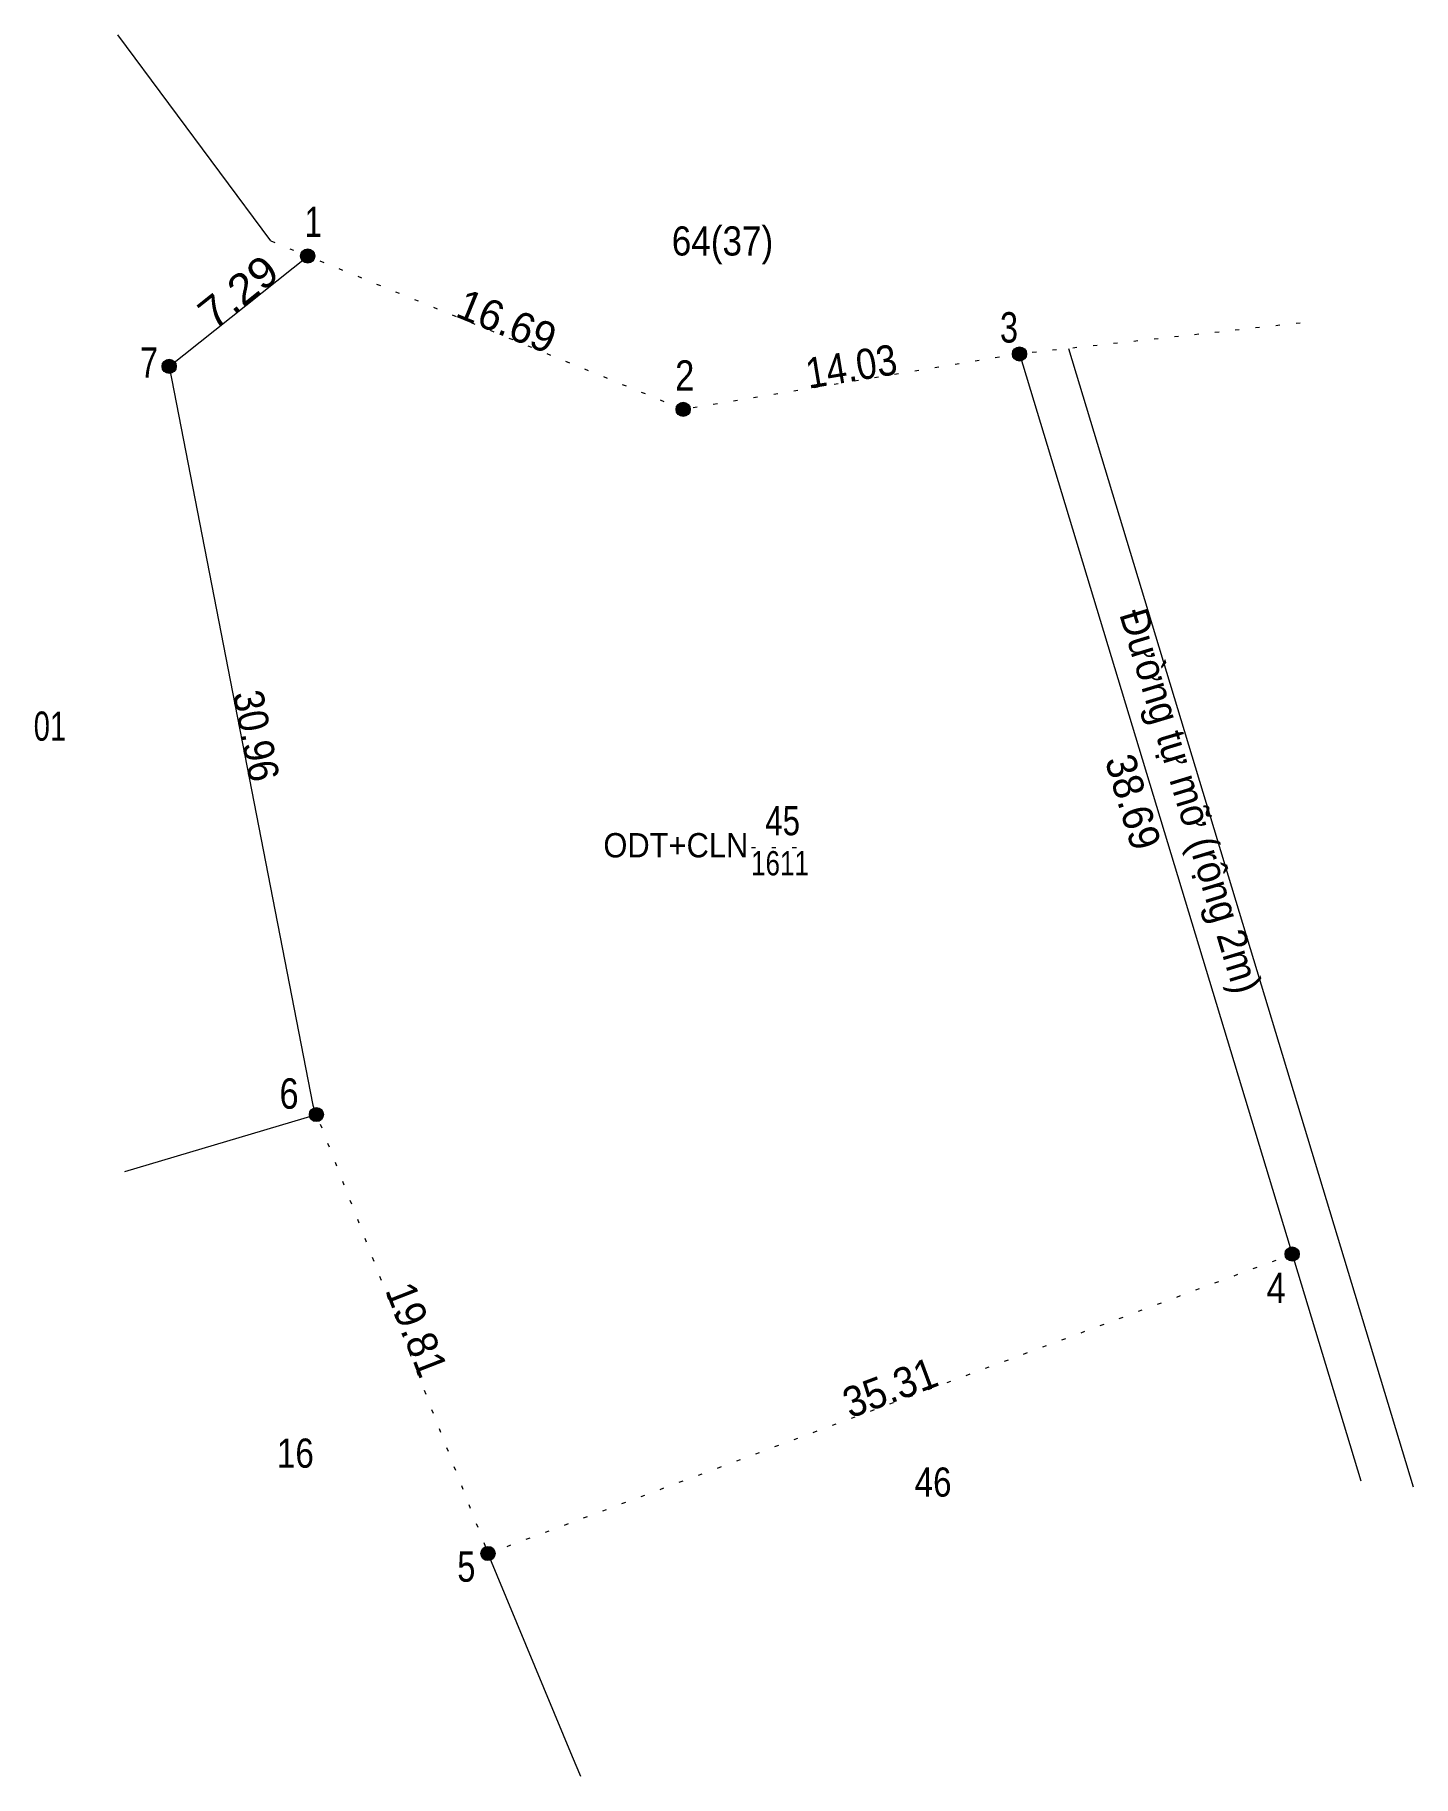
# Model space of a CAD drawing. Header units: metres. Extents: x 534265 to 535647, y 1836382 to 1836975.
# Drawn here: x 535422 to 535478.7, y 1836744.7 to 1836816.3 of the extents above; entities that cross this region are included whole.
import ezdxf
from ezdxf.enums import TextEntityAlignment as Align

# ---------------------------------------------------------------- set-up
doc = ezdxf.new("R2010")
doc.units = ezdxf.units.M
doc.header["$LTSCALE"] = 0.56
doc.linetypes.add('DOTTED', pattern=[1.5, 0.3, -1.2])
for name, color, linetype, lineweight in [('10', 7, 'DOTTED', 13), ('40', 7, 'Continuous', 13), ('63', 7, 'Continuous', 13)]:
    doc.layers.add(name, color=color, linetype=linetype, lineweight=lineweight)
doc.layers.add('32', color=7, linetype='Continuous')

msp = doc.modelspace()

# ---------------------------------------------------------------- texts
at = {"layer": '10'}
for s, width, p in [('ODT+CLN', 0.95, (535448.35, 1836782.5)), ('1611', 0.8, (535452.635, 1836781.76))]:
    msp.add_text(s, height=1, dxfattribs=dict(at, width=width)).set_placement(p, align=Align.CENTER)
at = {"layer": '32'}
for s, width, p in [('64(37)', 0.9, (535450.27, 1836807.26)), ('01', 0.75, (535422.595, 1836787.3)), ('45', 0.8, (535452.745, 1836783.41)), ('16', 0.85, (535432.695, 1836757.39)), ('46', 0.85, (535458.935, 1836756.2))]:
    msp.add_text(s, height=1.2, dxfattribs=dict(at, width=width)).set_placement(p, align=Align.CENTER)
at = {"layer": '32', "width": 0.95}
msp.add_text('Đường tự mỡ (rộng 2m)', height=1.2, rotation=286.843, dxfattribs=at).set_placement((535468.9648, 1836784.6538), align=Align.CENTER)
at = {"layer": '63'}
for s, width, p in [(' 1', 0.75, (535433.78, 1836808.02)), (' 3', 0.8, (535462.43, 1836803.68)), (' 7', 0.8, (535427.04, 1836802.23)), (' 2', 0.85, (535449.11, 1836801.7)), (' 6', 0.85, (535432.83, 1836772.16)), (' 4', 0.85, (535473.45, 1836764.16)), (' 5', 0.8, (535440.1, 1836752.7))]:
    msp.add_text(s, height=1.25, dxfattribs=dict(at, width=width)).set_placement(p, align=Align.RIGHT)
for s, rotation, width, p in [('7.29', 38.537, 1.1, (535430.7306, 1836805.2793)), ('14.03', 9.355, 0.9, (535455.6684, 1836802.0862)), ('30.96', 281.005, 0.9, (535430.4687, 1836787.3843)), ('38.69', 286.857, 0.95, (535466.5684, 1836784.6012)), ('19.81', 291.345, 0.95, (535437.1039, 1836762.8475)), ('35.31', 20.421, 0.95, (535457.3819, 1836760.0995))]:
    msp.add_text(s, height=1.25, rotation=rotation, dxfattribs=dict(at, width=width)).set_placement(p, align=Align.CENTER)
msp.add_text('16.69', height=1.25, rotation=337.784, dxfattribs=at).set_placement((535441.1587, 1836803.9805), align=Align.CENTER)

# ---------------------------------------------------------------- hatches: boundary and pattern name
at = {"layer": '63'}
for points in [[(535433.4915, 1836807.24, 1), (535432.9085, 1836807.24, 1)], [(535462.7815, 1836803.21, 1), (535462.1985, 1836803.21, 1)], [(535427.7915, 1836802.7, 1), (535427.2085, 1836802.7, 1)], [(535448.9415, 1836800.93, 1), (535448.3585, 1836800.93, 1)], [(535433.8515, 1836771.92, 1), (535433.2685, 1836771.92, 1)], [(535474.0015, 1836766.18, 1), (535473.4185, 1836766.18, 1)], [(535440.9115, 1836753.86, 1), (535440.3285, 1836753.86, 1)]]:
    msp.add_hatch(color=256, dxfattribs=at).paths.add_polyline_path(points)

# ---------------------------------------------------------------- linework, layer by layer
at = {"layer": '10'}
for p, q in [((535431.69, 1836807.86), (535433.2, 1836807.24)), ((535474.04, 1836804.48), (535462.63, 1836803.23)), ((535451.46, 1836782.91), (535453.89, 1836782.91)), ((535433.41, 1836772.31), (535440.62, 1836753.86)), ((535440.62, 1836753.86), (535473.71, 1836766.18))]:
    msp.add_line(p, q, dxfattribs=at)
at = {"layer": '10', "linetype": 'Continuous'}
for p, q in [((535425.68, 1836769.57), (535433.56, 1836771.92)), ((535440.62, 1836753.86), (535444.09, 1836745.51)), ((535444.09, 1836745.51), (535444.43, 1836744.7))]:
    msp.add_line(p, q, dxfattribs=at)
at = {"layer": '10'}
msp.add_lwpolyline([(535462.49, 1836803.21), (535448.65, 1836800.93), (535433.2, 1836807.24)], dxfattribs=at)
at = {"layer": '40'}
for p, q in [((535431.69, 1836807.86), (535425.39, 1836816.34)), ((535427.5, 1836802.7), (535433.2, 1836807.24)), ((535462.49, 1836803.21), (535476.54, 1836756.85)), ((535464.51, 1836803.44), (535478.69, 1836756.6)), ((535427.5, 1836802.7), (535433.41, 1836772.31))]:
    msp.add_line(p, q, dxfattribs=at)
at = {"layer": '63'}
for centre in [(535433.2, 1836807.24), (535462.49, 1836803.21), (535427.5, 1836802.7), (535448.65, 1836800.93), (535433.56, 1836771.92), (535473.71, 1836766.18), (535440.62, 1836753.86)]:
    msp.add_circle(centre, 0.2915, dxfattribs=at)

msp.set_redraw_order([(e.dxf.handle, doc.entitydb.next_handle()) for e in msp.query("TEXT MTEXT ATTDEF DIMENSION ARC_DIMENSION")])  # texts and dimensions are drawn at this point

doc.saveas('drawing.dxf')
